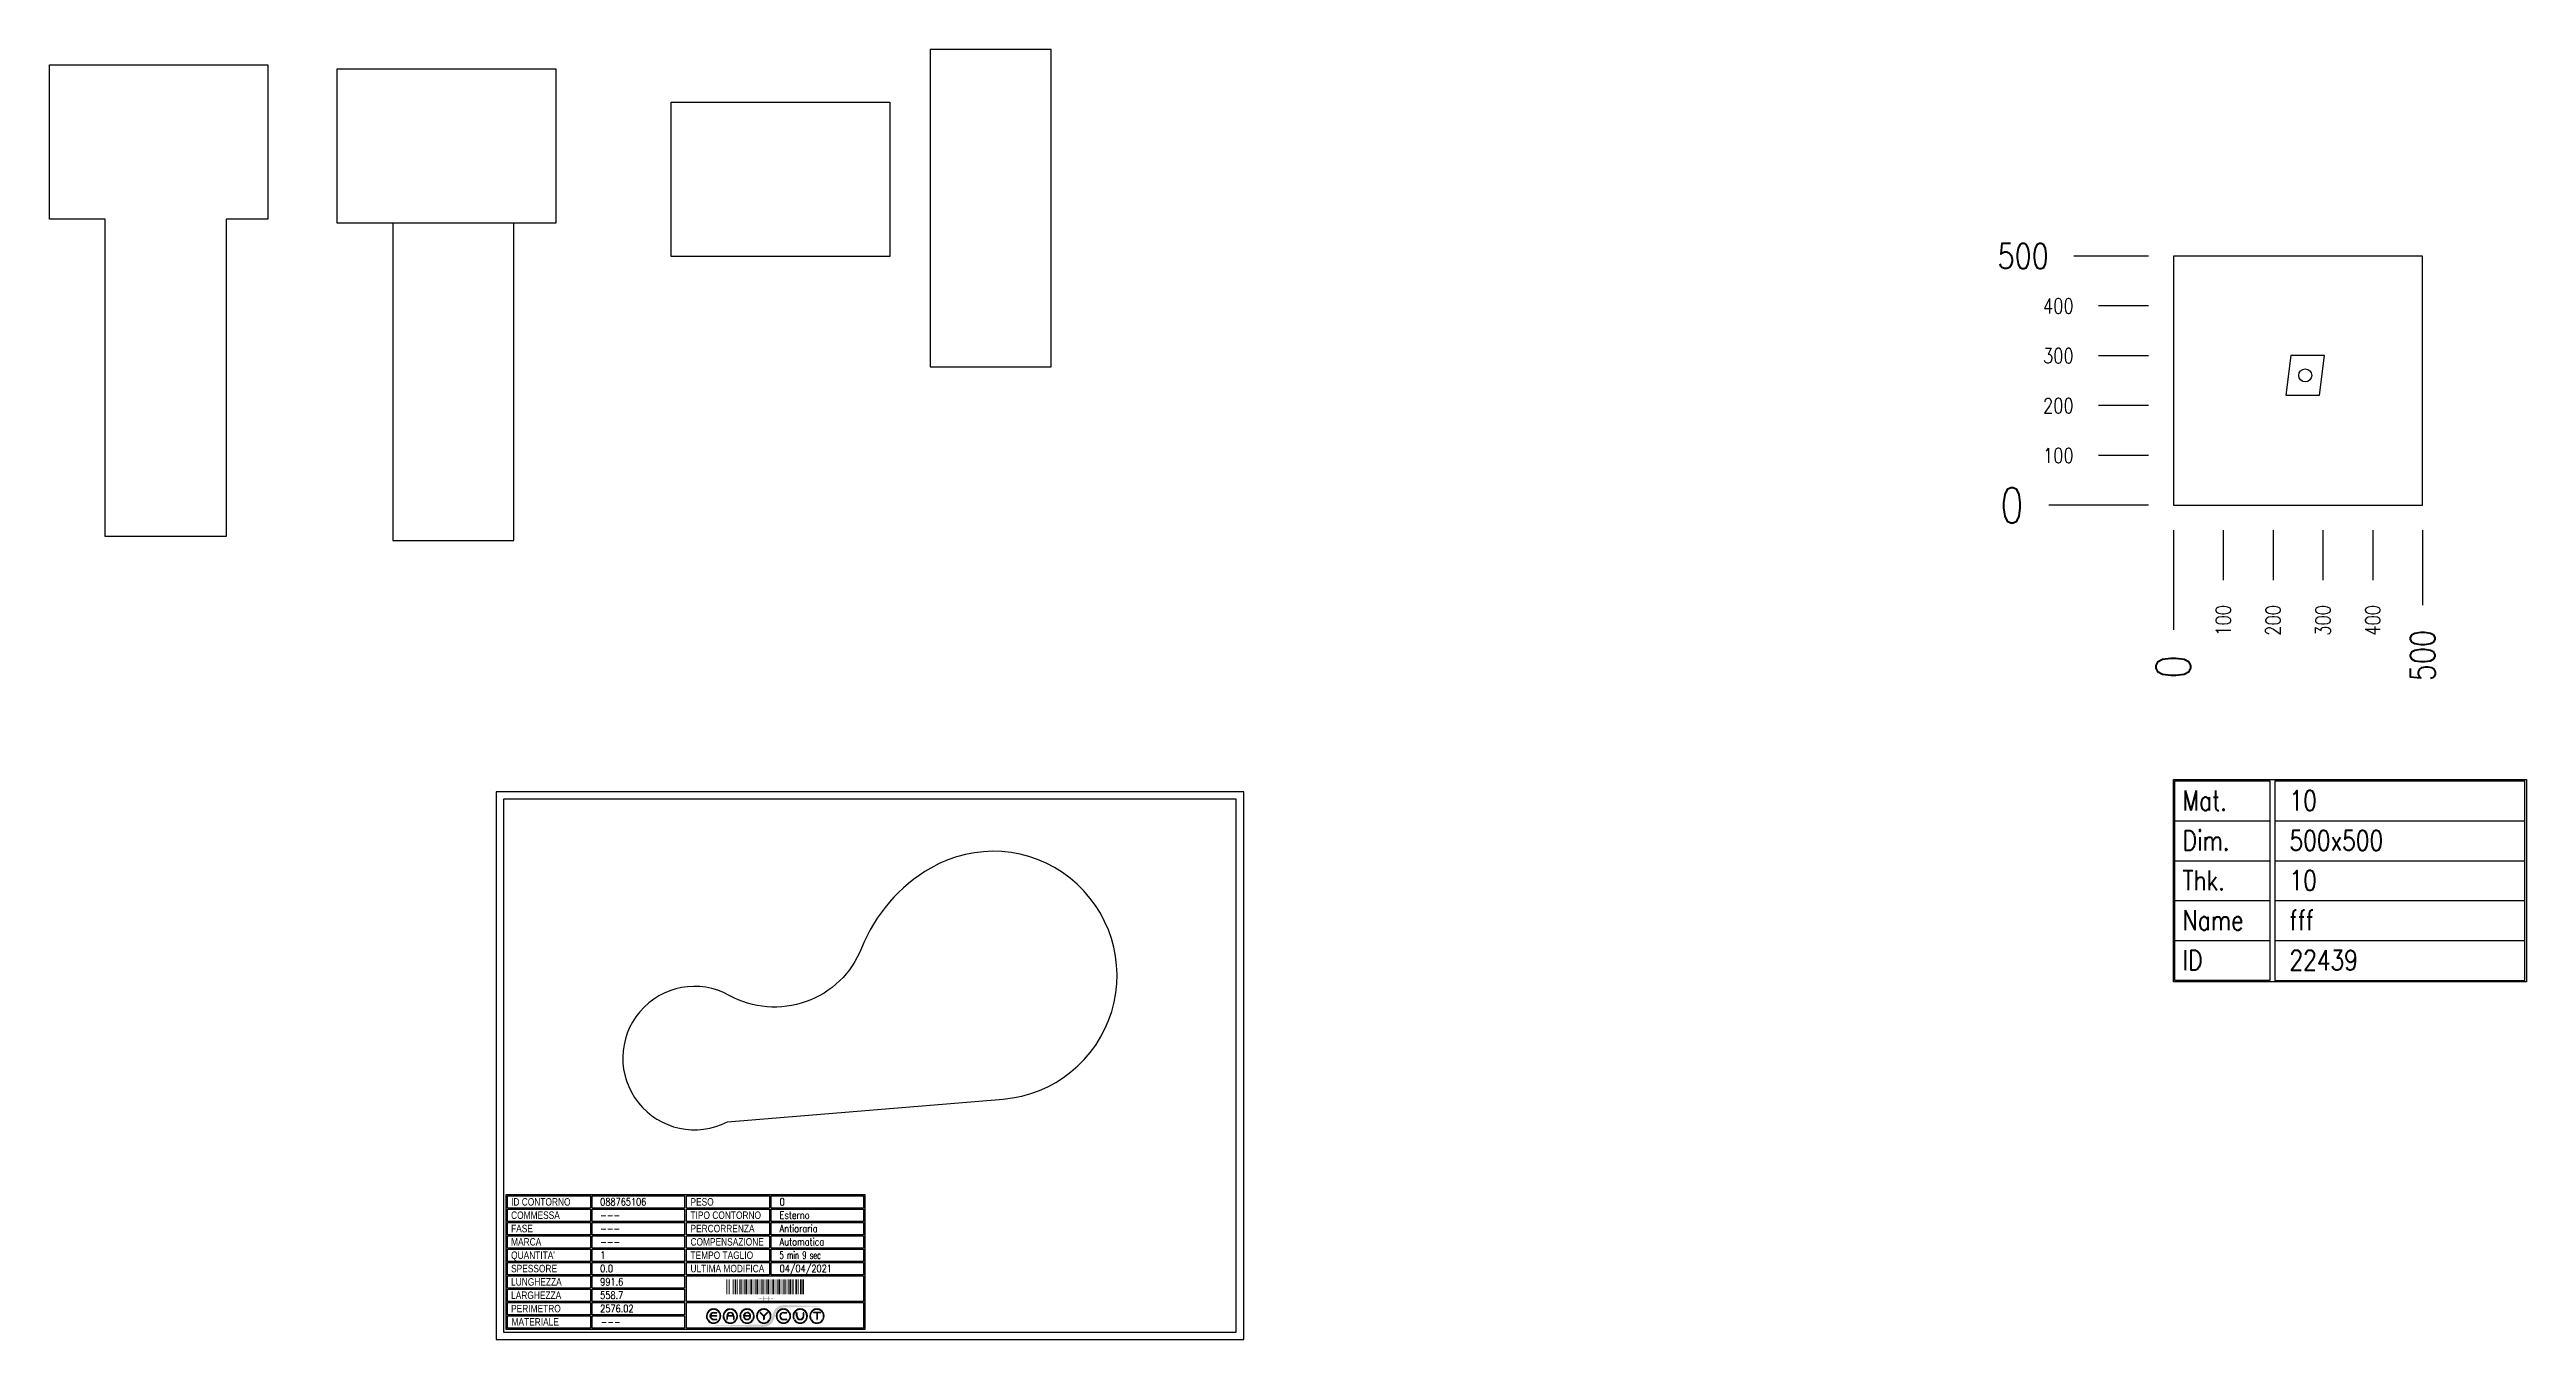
# Model space of a CAD drawing. Header units: millimetres. Extents: x -16874 to 48937, y 0 to 27575.
# Drawn here: x 6454 to 11423, y 3149 to 5737 of the extents above; entities that cross this region are included whole.
import ezdxf
from ezdxf.enums import TextEntityAlignment as Align

# ---------------------------------------------------------------- set-up
doc = ezdxf.new("R2010")
doc.units = ezdxf.units.MM
doc.layers.add('TEXT', color=7, linetype='Continuous')
doc.styles.add('EasyCutStyle', font='romans.shx', dxfattribs={"width": 0.8})
doc.styles.add('EasyCutStyle1', font='arial.ttf', dxfattribs={"width": 0.8})
doc.styles.get("Standard").update_dxf_attribs({"font": 'arial.ttf'})

# ---------------------------------------------------------------- blocks, each defined once
blk = doc.blocks.new('*U25')
at = {"color": 5}
blk.add_lwpolyline([(0, 0), (1500, 0), (1500, 1099), (0, 1099)], close=True, dxfattribs=at)
at = {"color": 7}
blk.add_lwpolyline([(15, 15), (1485, 15), (1485, 1084), (15, 1084)], close=True, dxfattribs=at)
at = {"color": 253}
blk.add_lwpolyline([(20, 291), (740, 291), (740, 20), (20, 20)], close=True, dxfattribs=at)
at = {"color": 2}
for points in [[(23, 288.1), (189.3, 288.1), (189.3, 263.7), (23, 263.7)], [(23, 288.1), (189.3, 288.1), (189.3, 263.7), (23, 263.7)], [(23, 261.4), (189.3, 261.4), (189.3, 237), (23, 237)], [(381.9, 288.1), (548.3, 288.1), (548.3, 263.7), (381.9, 263.7)], [(381.9, 261.4), (548.3, 261.4), (548.3, 237), (381.9, 237)], [(23, 234.6), (189.3, 234.6), (189.3, 210.2), (23, 210.2)], [(23, 207.9), (189.3, 207.9), (189.3, 183.4), (23, 183.4)], [(381.9, 234.6), (548.3, 234.6), (548.3, 210.2), (381.9, 210.2)], [(381.9, 207.9), (548.3, 207.9), (548.3, 183.4), (381.9, 183.4)], [(23, 181.1), (189.3, 181.1), (189.3, 156.7), (23, 156.7)], [(23, 154.3), (189.3, 154.3), (189.3, 129.9), (23, 129.9)], [(381.9, 181.1), (548.3, 181.1), (548.3, 156.7), (381.9, 156.7)], [(381.9, 154.3), (548.3, 154.3), (548.3, 129.9), (381.9, 129.9)], [(23, 127.6), (189.3, 127.6), (189.3, 103.1), (23, 103.1)], [(23, 100.8), (189.3, 100.8), (189.3, 76.4), (23, 76.4)], [(23, 74), (189.3, 74), (189.3, 49.6), (23, 49.6)], [(23, 47.3), (189.3, 47.3), (189.3, 22.9), (23, 22.9)]]:
    blk.add_lwpolyline(points, close=True, dxfattribs=at)
at = {"color": 1}
for points in [[(192.7, 288.1), (378.1, 288.1), (378.1, 263.7), (192.7, 263.7)], [(192.7, 261.4), (378.1, 261.4), (378.1, 237), (192.7, 237)], [(551.6, 288.1), (737, 288.1), (737, 263.7), (551.6, 263.7)], [(551.6, 261.4), (737, 261.4), (737, 237), (551.6, 237)], [(192.7, 234.6), (378.1, 234.6), (378.1, 210.2), (192.7, 210.2)], [(192.7, 207.9), (378.1, 207.9), (378.1, 183.4), (192.7, 183.4)], [(551.6, 234.6), (737, 234.6), (737, 210.2), (551.6, 210.2)], [(551.6, 207.9), (737, 207.9), (737, 183.4), (551.6, 183.4)], [(192.7, 181.1), (378.1, 181.1), (378.1, 156.7), (192.7, 156.7)], [(192.7, 154.3), (378.1, 154.3), (378.1, 129.9), (192.7, 129.9)], [(551.6, 181.1), (737, 181.1), (737, 156.7), (551.6, 156.7)], [(551.6, 154.3), (737, 154.3), (737, 129.9), (551.6, 129.9)], [(192.7, 127.6), (378.1, 127.6), (378.1, 103.1), (192.7, 103.1)], [(192.7, 100.8), (378.1, 100.8), (378.1, 76.4), (192.7, 76.4)], [(381.9, 127.6), (737, 127.6), (737, 76.4), (381.9, 76.4)], [(192.7, 74), (378.1, 74), (378.1, 49.6), (192.7, 49.6)], [(381.9, 74), (737, 74), (737, 22.9), (381.9, 22.9)], [(192.7, 47.3), (378.1, 47.3), (378.1, 22.9), (192.7, 22.9)]]:
    blk.add_lwpolyline(points, close=True, dxfattribs=at)
at = {"color": 161, "style": 'EasyCutStyle1', "width": 0.8}
for s, p in [('COMMESSA', (30.1, 241.9)), ('ID CONTORNO', (30.1, 268.6)), ('TIPO CONTORNO', (390, 241.9)), ('PESO', (390, 268.6)), ('FASE', (30.1, 215.1)), ('MARCA', (30.1, 188.4)), ('COMPENSAZIONE', (390, 188.4)), ('PERCORRENZA', (390, 215.1)), ("QUANTITA'", (30.1, 161.6)), ('SPESSORE', (30.1, 134.8)), ('TEMPO TAGLIO', (390, 161.6)), ('ULTIMA MODIFICA', (390, 134.8)), ('LUNGHEZZA', (30.1, 108.1)), ('LARGHEZZA', (30.1, 81.3)), ('PERIMETRO', (30.1, 54.5)), ('MATERIALE', (31, 27.8))]:
    blk.add_text(s, height=15, dxfattribs=at).set_placement(p)
at = {"style": 'EasyCutStyle'}
for tag, p, width in [('ORDERSHAPE', (208.9, 241.9), 0.8), ('IDSHAPE', (208.9, 268.6), 0.8), ('TYPESHAPE', (568.8, 241.9), 0.8), ('WEIGTHSHAPE', (568.8, 268.6), 0.8), ('PHASESHAPE', (208.9, 215.1), 0.8), ('MKSHAPE', (208.9, 188.4), 0.8), ('JOUSHAPE', (568.8, 215.1), 0.8), ('COMPSHAPE', (568.8, 188.4), 0.8), ('TKSHAPE', (208.9, 134.8), 0.8), ('QTASHAPE', (208.9, 161.6), 0.8), ('TIMECUTSHAPE', (568.8, 161.6), 0.65), ('LASTMODIFYSHAPE', (568.8, 134.8), 0.8), ('LENGTHSHAPE', (208.9, 108.1), 0.8), ('HEIGHTSHAPE', (208.9, 81.3), 0.8), ('PERIMETERSHAPE', (208.9, 54.5), 0.8), ('MATSHAPE', (209.8, 27.8), 0.8)]:
    blk.add_attdef(tag, p, '', height=15, dxfattribs=dict(at, width=width))
blk = doc.blocks.new('Logo')
h = blk.add_hatch(color=256)
h.set_gradient(color1=(255, 0, 0), color2=(255, 255, 0), tint=1)
h.paths.add_polyline_path([(20.5, 4.4, -0.339454), (37.1, 17.2), (118.6, 19.6), (37.1, 22, 0.339454), (15.8, 5.7), (13.2, -4.2, -0.339454), (-3.4, -16.9), (-118.2, -19.3), (-3.4, -21.7, 0.339454), (17.8, -5.4)])
for color, points in [(140, [(-115.9, -5.7, -1), (-116.7, -6.1, -0.520567), (-104.9, 14.3, -1), (-104.9, 13.5, 0.520567)]), (256, [(-97.3, 0.4), (-110, 0.4, -0.394366), (-103.7, 6.3), (-97.3, 6.3, 1), (-97.3, 7.2), (-103.7, 7.2, 1), (-103.7, -7.2), (-97.3, -7.2, 1), (-97.3, -6.3), (-103.7, -6.3, -0.394366), (-110, -0.4), (-97.3, -0.4, 1)]), (140, [(-91.4, -5.7, 1), (-90.6, -6.1, 0.520567), (-102.4, 14.3, 0.916853), (-102.6, 13.5, 0.043377), (-102.5, 13.5, -0.520567)]), (140, [(-82.3, -5.7, -1), (-83.1, -6.1, -0.520567), (-71.3, 14.3, -1), (-71.3, 13.5, 0.520567)]), (140, [(-57.8, -5.7, 1), (-57, -6.1, 0.520567), (-68.8, 14.3, 1), (-68.9, 13.5, -0.520567)]), (140, [(-48.7, -5.7, -1), (-49.5, -6.1, -0.520567), (-37.7, 14.3, -1), (-37.7, 13.5, 0.520567)]), (256, [(-31.2, -0.4, -0.486114), (-30.3, -1.5, -0.776377), (-42.6, -1.6, 1), (-43.4, -1.9, 0.776377), (-29.5, -1.7, 0.486114), (-31.2, 0.4), (-41.8, 0.4, -0.486114), (-42.6, 1.5, -0.776377), (-30.4, 1.6, 1), (-29.5, 1.9, 0.776377), (-43.5, 1.7, 0.486114), (-41.8, -0.4)]), (140, [(-24.2, -5.7, 1), (-23.4, -6.1, 0.520567), (-35.2, 14.3, 1), (-35.3, 13.5, -0.520567)]), (140, [(-15.1, -5.7, -1), (-15.9, -6.1, -0.520567), (-4.1, 14.3, -1), (-4.1, 13.5, 0.520567)]), (256, [(-9.3, 7.1, 1), (-10, 6.5), (-3.3, -0.2), (-3.3, -6.3, 1), (-2.4, -6.3), (-2.4, -0.2), (4.2, 6.5, 1), (3.6, 7.1), (-2.9, 0.6)]), (140, [(9.4, -5.7, 1), (10.2, -6.1, 0.520567), (-1.6, 14.3, 1), (-1.7, 13.5, -0.520567)]), (140, [(24.2, -5.7, -1), (23.4, -6.1, -0.520567), (35.2, 14.3, -1), (35.3, 13.5, 0.520567)]), (256, [(36.5, -7.2), (42.8, -7.2, 1), (42.8, -6.3), (36.5, -6.3, -1), (36.5, 6.3), (42.8, 6.3, 1), (42.8, 7.2), (36.5, 7.2, 1)]), (140, [(48.7, -5.7, 1), (49.5, -6.1, 0.520567), (37.7, 14.3, 1), (37.7, 13.5, -0.520567)]), (140, [(57.8, -5.7, -1), (57, -6.1, -0.520567), (68.8, 14.3, -1), (68.9, 13.5, 0.520567)]), (256, [(63.7, 0), (63.7, 6.3, 1), (62.9, 6.3), (62.9, 0, 1), (77.3, 0), (77.3, 6.3, 1), (76.4, 6.3), (76.4, 0, -1)]), (140, [(82.3, -5.7, 1), (83.1, -6.1, 0.520567), (71.3, 14.3, 1), (71.3, 13.5, -0.520567)]), (140, [(91.4, -5.7, -1), (90.6, -6.1, -0.520567), (102.4, 14.3, -1), (102.5, 13.5, 0.520567)]), (256, [(96.9, 7.2, 1), (96.9, 6.3), (103.2, 6.3), (103.2, -6.3, 1), (104.1, -6.3), (104.1, 6.3), (110.4, 6.3, 1), (110.4, 7.2)]), (140, [(115.9, -5.7, 1), (116.7, -6.1, 0.520567), (104.9, 14.3, 1), (104.9, 13.5, -0.520567)]), (140, [(-91.9, -8.3, 1), (-92.6, -7.8, -0.520567), (-114.8, -7.8, 1), (-115.5, -8.3, 0.520567)]), (140, [(-58.3, -8.3, 1), (-59, -7.8, -0.520567), (-81.2, -7.8, 1), (-81.9, -8.3, 0.520567)]), (140, [(-24.7, -8.3, 1), (-25.4, -7.8, -0.520567), (-47.6, -7.8, 1), (-48.3, -8.3, 0.520567)]), (140, [(8.9, -8.3, 1), (8.2, -7.8, -0.520567), (-14, -7.8, 1), (-14.7, -8.3, 0.520567)]), (140, [(48.3, -8.3, 1), (47.6, -7.8, -0.520567), (25.4, -7.8, 1), (24.7, -8.3, 0.520567)]), (140, [(81.9, -8.3, 1), (81.2, -7.8, -0.520567), (59, -7.8, 1), (58.3, -8.3, 0.520567)]), (140, [(115.5, -8.3, 1), (114.8, -7.8, -0.520567), (92.6, -7.8, 1), (91.9, -8.3, 0.520567)])]:
    blk.add_hatch(color=color).paths.add_polyline_path(points)
h = blk.add_hatch(color=256)
h.paths.add_polyline_path([(-63.7, -0.4), (-63.7, -6.3, 1), (-62.9, -6.3), (-62.9, 0, 1), (-77.3, 0), (-77.3, -6.3, 1), (-76.4, -6.3), (-76.4, -0.4)])
h.paths.add_polyline_path([(-76.4, 0.4, -0.933992), (-63.8, 0.4)], flags=16)
for p, q in [((-97.3, 0.4), (-110, 0.4)), ((-103.7, 7.2), (-97.3, 7.2)), ((-103.7, 6.3), (-97.3, 6.3)), ((-77.3, 0), (-77.3, -6.3)), ((-63.8, 0.4), (-76.4, 0.4)), ((-62.9, 0), (-62.9, -6.3)), ((-31.2, 0.4), (-41.8, 0.4)), ((-3.3, -0.2), (-10, 6.5)), ((-2.9, 0.6), (-9.3, 7.1)), ((-2.9, 0.6), (3.6, 7.1)), ((-2.4, -0.2), (4.2, 6.5)), ((36.5, 7.2), (42.8, 7.2)), ((36.5, 6.3), (42.8, 6.3)), ((62.9, 0), (62.9, 6.3)), ((63.7, 0), (63.7, 6.3)), ((76.4, 0), (76.4, 6.3)), ((77.3, 0), (77.3, 6.3)), ((110.4, 7.2), (96.9, 7.2)), ((103.2, 6.3), (96.9, 6.3)), ((103.2, 6.3), (103.2, -6.3)), ((104.1, 6.3), (104.1, -6.3)), ((110.4, 6.3), (104.1, 6.3)), ((-97.3, -0.4), (-110, -0.4)), ((-103.7, -6.3), (-97.3, -6.3)), ((-103.7, -7.2), (-97.3, -7.2)), ((-76.4, -0.4), (-76.4, -6.3)), ((-63.7, -0.4), (-76.4, -0.4)), ((-63.7, -0.4), (-63.7, -6.3)), ((-31.2, -0.4), (-41.8, -0.4)), ((-3.3, -0.2), (-3.3, -6.3)), ((-2.4, -0.2), (-2.4, -6.3)), ((36.5, -6.3), (42.8, -6.3)), ((36.5, -7.2), (42.8, -7.2))]:
    blk.add_line(p, q)
at = {"color": 140}
for centre, radius, start, end in [((-103.7, 0), 14.4, 95, 205), ((-103.7, 0), 13.5, 95, 205), ((-104.9, 13.9), 0.432, 275, 95), ((-102.5, 13.9), 0.432, 85, 265), ((-103.7, 0), 13.5, 335, 85), ((-103.7, 0), 14.4, 335, 85), ((-70.1, 0), 14.4, 95, 205), ((-70.1, 0), 13.5, 95, 205), ((-71.3, 13.9), 0.432, 275, 95), ((-68.9, 13.9), 0.432, 85, 265), ((-70.1, 0), 13.5, 335, 85), ((-70.1, 0), 14.4, 335, 85), ((-36.5, 0), 14.4, 95, 205), ((-36.5, 0), 13.5, 95, 205), ((-37.7, 13.9), 0.432, 275, 95), ((-35.3, 13.9), 0.432, 85, 265), ((-36.5, 0), 13.5, 335, 85), ((-36.5, 0), 14.4, 335, 85), ((-2.9, 0), 14.4, 95, 205), ((-2.9, 0), 13.5, 95, 205), ((-4.1, 13.9), 0.432, 275, 95), ((-1.7, 13.9), 0.432, 85, 265), ((-2.9, 0), 13.5, 335, 85), ((-2.9, 0), 14.4, 335, 85), ((36.5, 0), 14.4, 95, 205), ((36.5, 0), 13.5, 95, 205), ((35.3, 13.9), 0.432, 275, 95), ((37.7, 13.9), 0.432, 85, 265), ((36.5, 0), 14.4, 335, 85), ((36.5, 0), 13.5, 335, 85), ((70.1, 0), 14.4, 95, 205), ((70.1, 0), 13.5, 95, 205), ((68.9, 13.9), 0.432, 275, 95), ((71.3, 13.9), 0.432, 85, 265), ((70.1, 0), 14.4, 335, 85), ((70.1, 0), 13.5, 335, 85), ((103.7, 0), 14.4, 95, 205), ((103.7, 0), 13.5, 95, 205), ((102.5, 13.9), 0.432, 275, 95), ((104.9, 13.9), 0.432, 85, 265), ((103.7, 0), 14.4, 335, 85), ((103.7, 0), 13.5, 335, 85), ((-116.3, -5.9), 0.432, 205, 25), ((-115.1, -8), 0.432, 35, 215), ((-103.7, 0), 14.4, 215, 325), ((-103.7, 0), 13.5, 215, 325), ((-92.2, -8), 0.432, 325, 145), ((-91, -5.9), 0.432, 155, 335), ((-82.7, -5.9), 0.432, 205, 25), ((-81.5, -8), 0.432, 35, 215), ((-70.1, 0), 14.4, 215, 325), ((-70.1, 0), 13.5, 215, 325), ((-58.6, -8), 0.432, 325, 145), ((-57.4, -5.9), 0.432, 155, 335), ((-49.1, -5.9), 0.432, 205, 25), ((-47.9, -8), 0.432, 35, 215), ((-36.5, 0), 14.4, 215, 325), ((-36.5, 0), 13.5, 215, 325), ((-25, -8), 0.432, 325, 145), ((-23.8, -5.9), 0.432, 155, 335), ((-15.5, -5.9), 0.432, 205, 25), ((-14.3, -8), 0.432, 35, 215), ((-2.9, 0), 14.4, 215, 325), ((-2.9, 0), 13.5, 215, 325), ((8.6, -8), 0.432, 325, 145), ((9.8, -5.9), 0.432, 155, 335), ((23.8, -5.9), 0.432, 205, 25), ((25, -8), 0.432, 35, 215), ((36.5, 0), 14.4, 215, 325), ((36.5, 0), 13.5, 215, 325), ((47.9, -8), 0.432, 325, 145), ((49.1, -5.9), 0.432, 155, 335), ((57.4, -5.9), 0.432, 205, 25), ((58.6, -8), 0.432, 35, 215), ((70.1, 0), 14.4, 215, 325), ((70.1, 0), 13.5, 215, 325), ((81.5, -8), 0.432, 325, 145), ((82.7, -5.9), 0.432, 155, 335), ((91, -5.9), 0.432, 205, 25), ((92.2, -8), 0.432, 35, 215), ((103.7, 0), 14.4, 215, 325), ((103.7, 0), 13.5, 215, 325), ((115.1, -8), 0.432, 325, 145), ((116.3, -5.9), 0.432, 155, 335)]:
    blk.add_arc(centre, radius, start, end, dxfattribs=at)
for centre, radius, start, end in [((-103.7, 0), 7.2, 90, 270), ((-103.7, 0), 6.34, 90, 176.0904), ((-97.3, 6.8), 0.432, 270, 90), ((-97.3, 0), 0.432, 270, 90), ((-70.1, 0), 7.2, 0, 180), ((-70.1, 0), 6.34, 3.9096, 176.0904), ((-36.5, 0), 7.2, 15, 166.2998), ((-41.8, 1.3), 1.73, 166.2998, 270), ((-41.8, 1.3), 0.864, 166.2998, 270), ((-36.5, 0), 6.34, 15, 166.2998), ((-31.2, -1.3), 1.73, 346.2998, 90), ((-29.9, 1.8), 0.432, 195, 15), ((-9.6, 6.8), 0.432, 45, 225), ((3.9, 6.8), 0.432, 315, 135), ((36.5, 0), 7.2, 90, 270), ((36.5, 0), 6.34, 90, 270), ((42.8, 6.8), 0.432, 270, 90), ((63.3, 6.3), 0.432, 0, 180), ((70.1, 0), 7.2, 180, 0), ((70.1, 0), 6.34, 180, 0), ((76.8, 6.3), 0.432, 0, 180), ((96.9, 6.8), 0.432, 90, 270), ((110.4, 6.8), 0.432, 270, 90), ((-103.7, 0), 6.34, 183.9096, 270), ((-97.3, -6.8), 0.432, 270, 90), ((-76.8, -6.3), 0.432, 180, 0), ((-63.3, -6.3), 0.432, 180, 0), ((-43, -1.8), 0.432, 15, 195), ((-36.5, 0), 7.2, 195, 346.2998), ((-36.5, 0), 6.34, 195, 346.2998), ((-31.2, -1.3), 0.864, 346.2998, 90), ((-2.9, -6.3), 0.432, 180, 0), ((42.8, -6.8), 0.432, 270, 90), ((103.7, -6.3), 0.432, 180, 0)]:
    blk.add_arc(centre, radius, start, end)
blk = doc.blocks.new('BARCODE128_088765106', base_point=(7890.1, 3227.5))
at = {"linetype": 'Continuous'}
for points, const_width in [([(7891.1, 3227.5), (7891.1, 3257.5)], 2), ([(7893.6, 3227.5), (7893.6, 3257.5)], 1), ([(7896.6, 3227.5), (7896.6, 3257.5)], 1), ([(7901.6, 3227.5), (7901.6, 3257.5)], 1), ([(7905.1, 3227.5), (7905.1, 3257.5)], 2), ([(7908.6, 3227.5), (7908.6, 3257.5)], 3), ([(7912.6, 3227.5), (7912.6, 3257.5)], 1), ([(7916.1, 3227.5), (7916.1, 3257.5)], 2), ([(7919.6, 3227.5), (7919.6, 3257.5)], 3), ([(7923.6, 3227.5), (7923.6, 3257.5)], 1), ([(7927.1, 3227.5), (7927.1, 3257.5)], 2), ([(7930.6, 3227.5), (7930.6, 3257.5)], 3), ([(7934.6, 3227.5), (7934.6, 3257.5)], 1), ([(7936.6, 3227.5), (7936.6, 3257.5)], 1), ([(7940.1, 3227.5), (7940.1, 3257.5)], 4), ([(7945.6, 3227.5), (7945.6, 3257.5)], 1), ([(7949.1, 3227.5), (7949.1, 3257.5)], 2), ([(7952.6, 3227.5), (7952.6, 3257.5)], 3), ([(7956.6, 3227.5), (7956.6, 3257.5)], 1), ([(7960.1, 3227.5), (7960.1, 3257.5)], 2), ([(7963.6, 3227.5), (7963.6, 3257.5)], 3), ([(7967.6, 3227.5), (7967.6, 3257.5)], 1), ([(7971.1, 3227.5), (7971.1, 3257.5)], 2), ([(7974.6, 3227.5), (7974.6, 3257.5)], 3), ([(7978.6, 3227.5), (7978.6, 3257.5)], 1), ([(7980.6, 3227.5), (7980.6, 3257.5)], 1), ([(7984.1, 3227.5), (7984.1, 3257.5)], 4), ([(7989.6, 3227.5), (7989.6, 3257.5)], 1), ([(7993.1, 3227.5), (7993.1, 3257.5)], 2), ([(7996.6, 3227.5), (7996.6, 3257.5)], 3), ([(8000.6, 3227.5), (8000.6, 3257.5)], 1), ([(8004.1, 3227.5), (8004.1, 3257.5)], 2), ([(8007.6, 3227.5), (8007.6, 3257.5)], 3), ([(8011.6, 3227.5), (8011.6, 3257.5)], 1), ([(8015.1, 3227.5), (8015.1, 3257.5)], 2), ([(8018.6, 3227.5), (8018.6, 3257.5)], 3), ([(8023.6, 3227.5), (8023.6, 3257.5)], 3), ([(8028.6, 3227.5), (8028.6, 3257.5)], 1), ([(8031.1, 3227.5), (8031.1, 3257.5)], 2), ([(8034.1, 3227.5), (8034.1, 3257.5)], 2), ([(8039.6, 3227.5), (8039.6, 3257.5)], 3), ([(8042.6, 3227.5), (8042.6, 3257.5)], 1), ([(8045.1, 3227.5), (8045.1, 3257.5)], 2)]:
    blk.add_lwpolyline(points, dxfattribs=dict(at, const_width=const_width))
blk.add_text('---|---|---', height=6).set_placement((7969.1, 3217), align=Align.CENTER)
blk = doc.blocks.new('LogoSheet_22439')
at = {"color": 7}
for p, q in [((-50, 500), (-200, 500)), ((500, -50), (500, -200))]:
    blk.add_line(p, q, dxfattribs=at)
at = {"color": 2}
for p, q in [((-50, 400), (-150, 400)), ((-50, 300), (-150, 300)), ((-50, 200), (-150, 200)), ((-50, 100), (-150, 100)), ((100, -50), (100, -150)), ((200, -50), (200, -150)), ((300, -50), (300, -150)), ((400, -50), (400, -150))]:
    blk.add_line(p, q, dxfattribs=at)
at = {"color": 1}
for p, q in [((-50, 0), (-250, 0)), ((0, -50), (0, -250)), ((203.4, -553), (705.2, -553)), ((203.4, -633), (705.2, -633)), ((203.4, -713), (705.2, -713)), ((203.4, -793), (705.2, -793)), ((203.4, -873), (705.2, -873))]:
    blk.add_line(p, q, dxfattribs=at)
at = {"color": 5}
for p, q in [((3, -553), (193.4, -553)), ((3, -633), (193.4, -633)), ((3, -713), (193.4, -713)), ((3, -793), (193.4, -793)), ((3, -873), (193.4, -873))]:
    blk.add_line(p, q, dxfattribs=at)
blk.add_line((193.4, -633), (193.4, -953))
blk.add_lwpolyline([(0, -550), (708.2, -550), (708.2, -956), (0, -956)], close=True)
blk.add_lwpolyline([(3, -553), (193.4, -553), (193.4, -953), (3, -953)], close=True, dxfattribs=at)
at = {"color": 1}
blk.add_lwpolyline([(705.2, -553), (203.4, -553), (203.4, -953), (705.2, -953)], close=True, dxfattribs=at)
at = {"color": 7, "style": 'EasyCutStyle', "width": 0.8}
for s, height, p in [('500', 50, (-250, 500)), ('400', 30, (-200, 400)), ('300', 30, (-200, 300)), ('200', 30, (-200, 200)), ('100', 30, (-200, 100)), ('0', 70, (-300, 0))]:
    blk.add_text(s, height=height, dxfattribs=at).set_placement(p, align=Align.MIDDLE_RIGHT)
for s, height, p in [('100', 30, (100, -200)), ('200', 30, (200, -200)), ('300', 30, (300, -200)), ('400', 30, (400, -200)), ('500', 50, (500, -250)), ('0', 70, (0, -300))]:
    blk.add_text(s, height=height, rotation=90, dxfattribs=at).set_placement(p, align=Align.MIDDLE_RIGHT)
at = {"style": 'EasyCutStyle', "width": 0.8}
for tag, p in [('MATERIAL_SHEET', (232.8, -612.4)), ('DIMENSION_SHEET', (232.8, -692.4)), ('THICKNESS_SHEET', (232.8, -772.4)), ('NAME_SHEET', (232.8, -852.4)), ('ID_SHEET', (232.8, -932.4))]:
    blk.add_attdef(tag, p, '', height=40, dxfattribs=at)
at = {"layer": 'TEXT', "color": 251, "style": 'EasyCutStyle', "width": 0.8}
for s, p in [('Mat.', (18.4, -612.4)), ('Dim.', (18.4, -692.4)), ('Thk.', (18.4, -772.4)), ('Name', (18.4, -852.4)), ('ID', (18.4, -932.4))]:
    blk.add_text(s, height=40, dxfattribs=at).set_placement(p)

msp = doc.modelspace()

# ---------------------------------------------------------------- linework, layer by layer
for points in [[(8463.8, 5737.1), (8221.1, 5737.1), (8221.1, 5100.3), (8463.8, 5100.3)], [(6892.5, 5706.2), (6892.5, 5396.8), (6808.6, 5396.8), (6808.6, 4760.1), (6565.9, 4760.1), (6565.9, 5396.8), (6454.3, 5396.8), (6454.3, 5706.2)], [(7031.6, 5698.4), (7469.8, 5698.4), (7469.8, 5389), (7031.6, 5389)], [(7701.4, 5631.4), (8139.7, 5631.4), (8139.7, 5322), (7701.4, 5322)], [(7385.9, 5389), (7143.2, 5389), (7143.2, 4752.2), (7385.9, 4752.2)]]:
    msp.add_lwpolyline(points, close=True)
at = {"color": 34, "true_color": 0x945a17}
msp.add_lwpolyline([(10715.1, 4822.7), (11215.1, 4822.7), (11215.1, 5322.7), (10715.1, 5322.7)], close=True, dxfattribs=at)
at = {"color": 2}
msp.add_lwpolyline([(10940.5, 5043.4), (11008.5, 5043.4), (11018.5, 5123.4), (10950.5, 5123.4)], close=True, dxfattribs=at)
msp.add_lwpolyline([(7814.1, 3585.9), (8367.3, 3631.4, 1.250264), (8222.1, 4095, 0.168275), (8083.2, 3934.2, -0.452092), (7818, 3839.6, 1.669197)], format="xyb", close=True, dxfattribs=at)
at = {"color": 4}
msp.add_circle((10979.5, 5083.4), 13, dxfattribs=at)

# ---------------------------------------------------------------- block references
for name, p, values in [('LogoSheet_22439', (10715.1, 4822.7), {'DIMENSION_SHEET': '500x500', 'THICKNESS_SHEET': '10', 'NAME_SHEET': 'fff', 'ID_SHEET': '22439', 'MATERIAL_SHEET': '10'}), ('*U25', (7350.1, 3149.2), {'IDSHAPE': '088765106', 'ORDERSHAPE': '---', 'PHASESHAPE': '---', 'MKSHAPE': '---', 'TKSHAPE': '0.0', 'LENGTHSHAPE': '991.6', 'HEIGHTSHAPE': '558.7', 'MATSHAPE': '---', 'LASTMODIFYSHAPE': '04/04/2021', 'PERIMETERSHAPE': '2576.02', 'WEIGTHSHAPE': '0', 'TYPESHAPE': 'Esterno', 'JOUSHAPE': 'Antioraria', 'COMPSHAPE': 'Automatica', 'TIMECUTSHAPE': '5 min 9 sec', 'QTASHAPE': '1'})]:
    msp.add_blockref(name, p).add_auto_attribs(values)
for name, p in [('BARCODE128_088765106', (7812.1, 3239.7)), ('Logo', (7890.1, 3196.2))]:
    msp.add_blockref(name, p)

doc.saveas('drawing.dxf')
